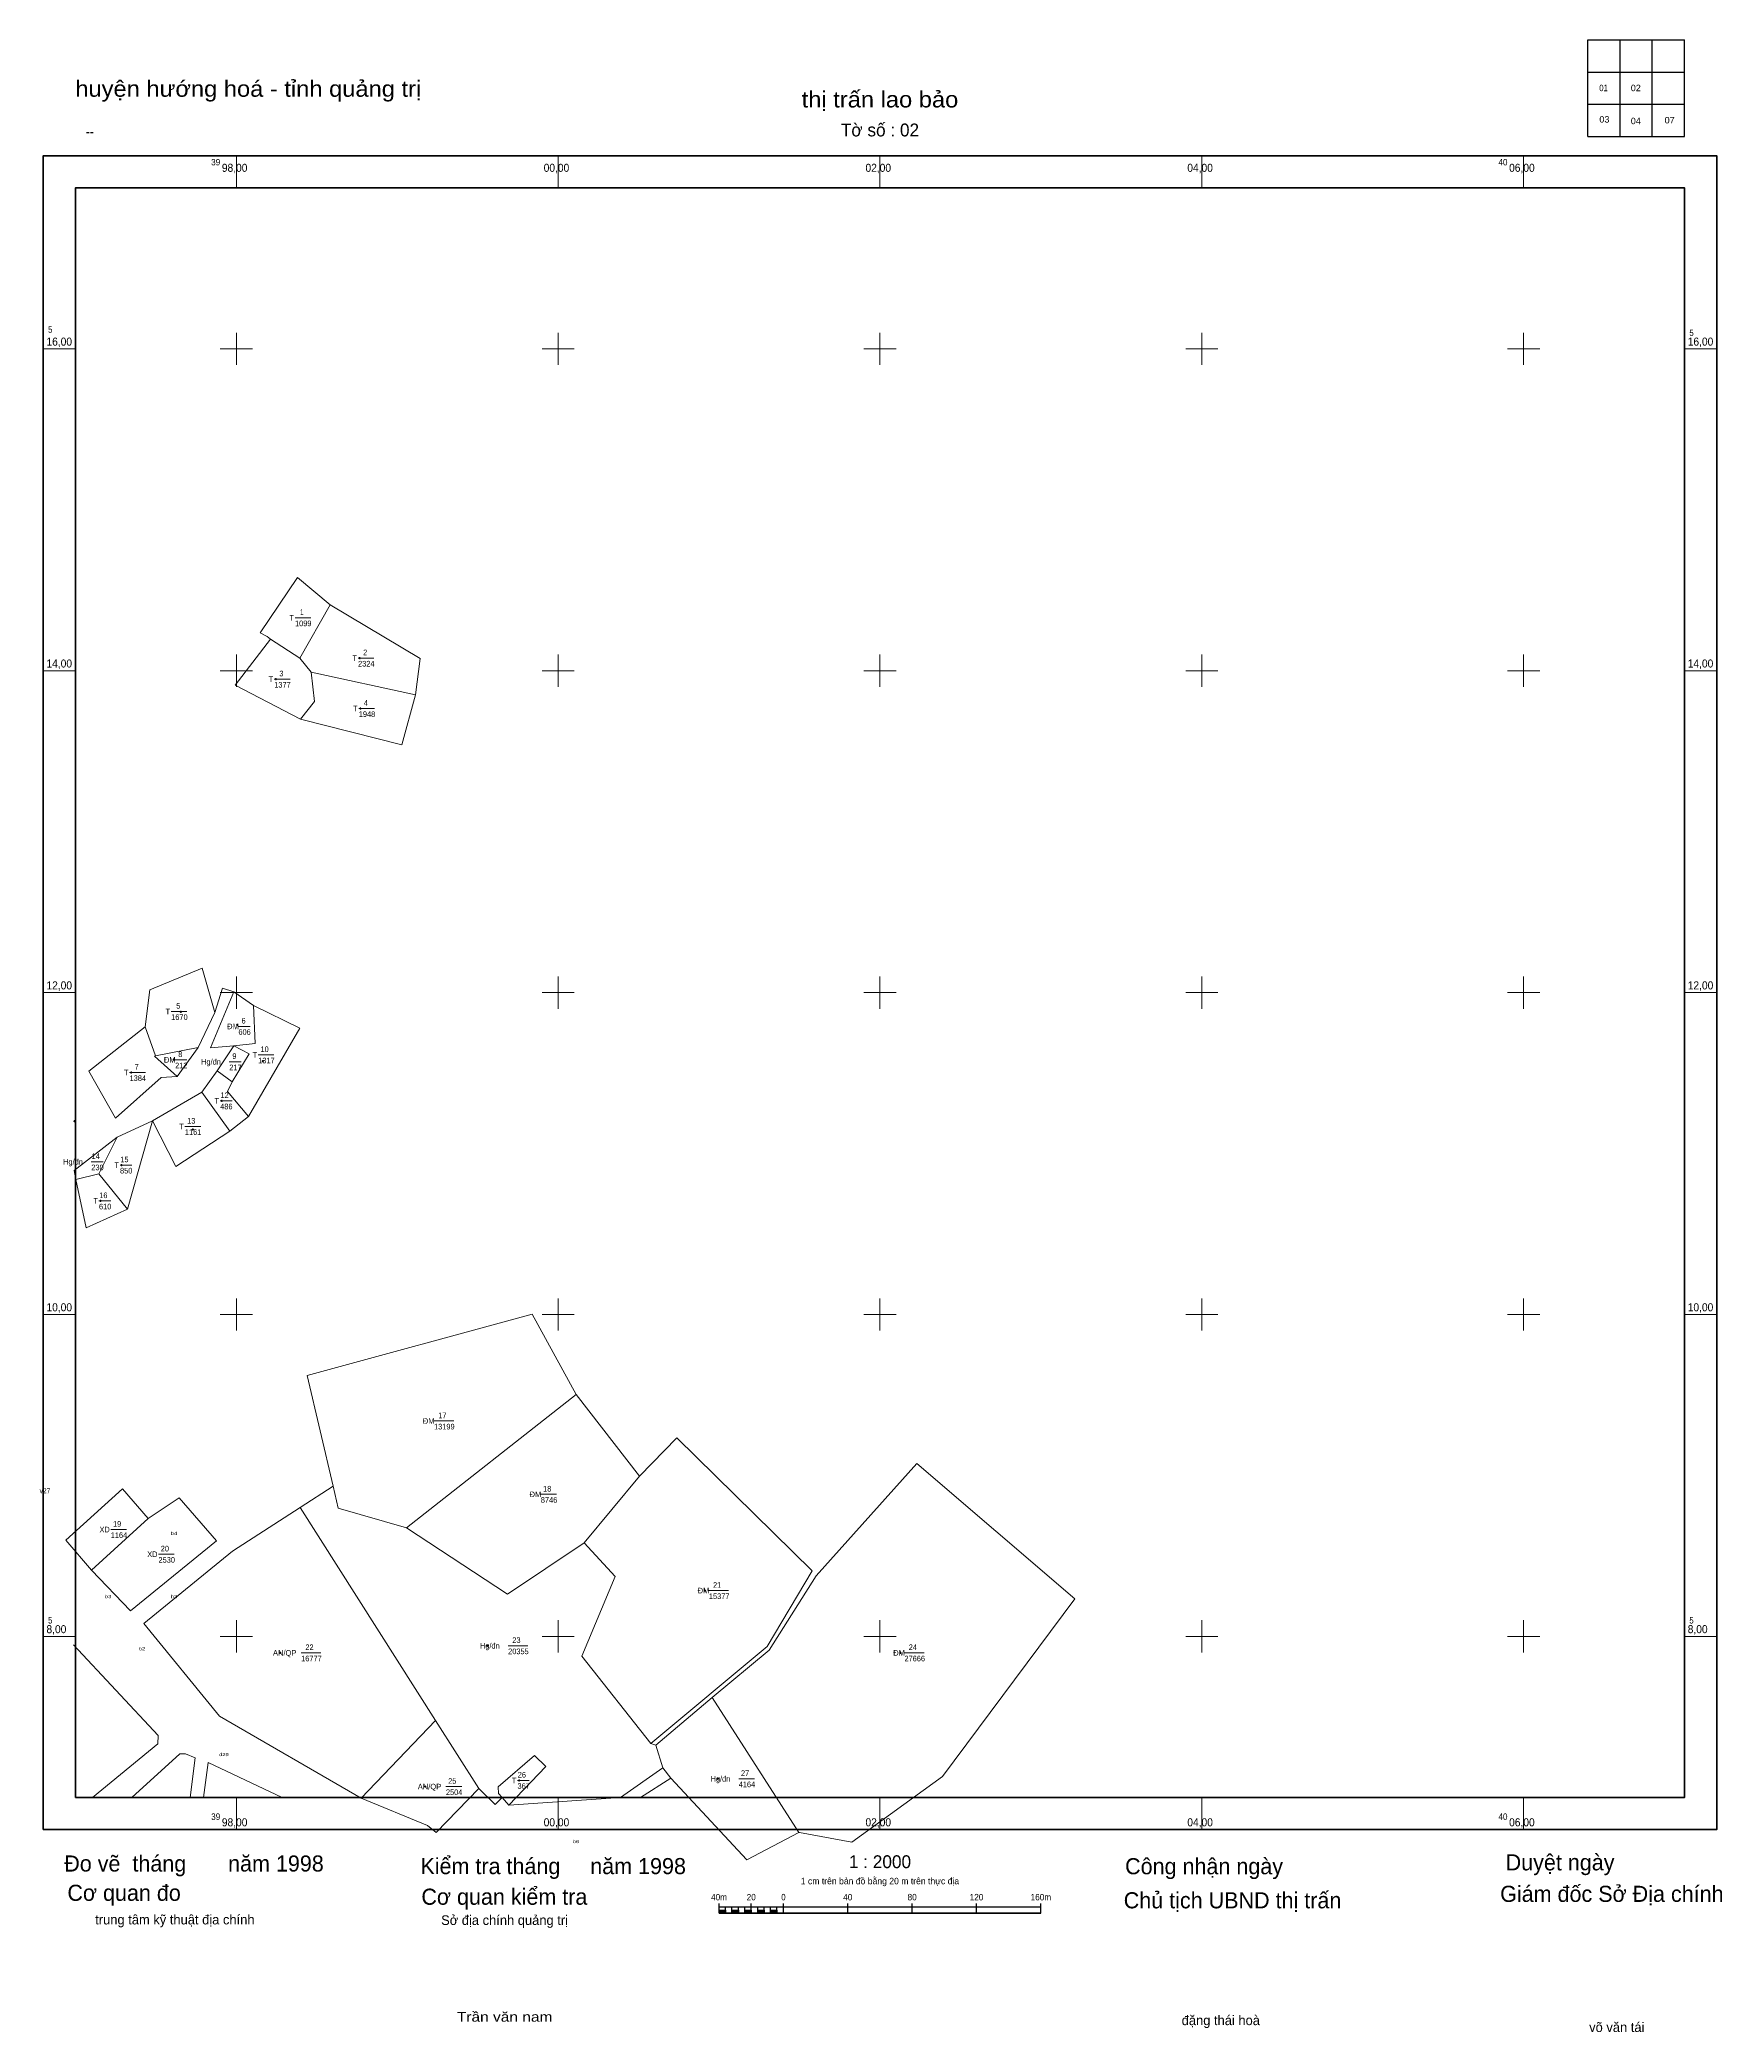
# Model space of a CAD drawing. Header units: metres. Extents: x 399678 to 400723, y 50554 to 51792.
import ezdxf
from ezdxf.enums import TextEntityAlignment as Align

# ---------------------------------------------------------------- set-up
doc = ezdxf.new("R2010")
doc.units = ezdxf.units.M
doc.header["$LTSCALE"] = 1.4
for name, color, linetype, lineweight in [('22', 7, 'Continuous', 13), ('62', 7, 'Continuous', 13), ('63', 7, 'Continuous', 53)]:
    doc.layers.add(name, color=color, linetype=linetype, lineweight=lineweight)

msp = doc.modelspace()

# ---------------------------------------------------------------- hatches: boundary and pattern name
at = {"layer": '22'}
for points in [[(399876.72, 51407.881, 1), (399876.57, 51407.881, 1)], [(399824.659, 51394.776, 1), (399824.509, 51394.776, 1)], [(399877.163, 51376.525, 1), (399877.013, 51376.525, 1)], [(399765.63, 51188, 1), (399765.48, 51188, 1)], [(399800.649, 51179.912, 1), (399800.499, 51179.912, 1)], [(399734.749, 51150.345, 1), (399734.599, 51150.345, 1)], [(399761.32, 51158.514, 1), (399761.17, 51158.514, 1)], [(399816.457, 51157.48, 1), (399816.307, 51157.48, 1)], [(399791.041, 51132.749, 1), (399790.891, 51132.749, 1)], [(399699.514, 51120.125, 1), (399699.364, 51120.125, 1)], [(399772.975, 51115.05, 1), (399772.825, 51115.05, 1)], [(399728.779, 51092.881, 1), (399728.629, 51092.881, 1)], [(399715.715, 51070.575, 1), (399715.565, 51070.575, 1)], [(400091.249, 50828.445, 1), (400091.099, 50828.445, 1)], [(399955.984, 50794.2, 1), (399955.834, 50794.2, 1)], [(399827.352, 50789.775, 1), (399827.202, 50789.775, 1)], [(400212.806, 50789.76, 1), (400212.656, 50789.76, 1)], [(399917.34, 50706.663, 1), (399917.19, 50706.663, 1)], [(399975.81, 50710.555, 1), (399975.66, 50710.555, 1)], [(400099.306, 50711.545, 1), (400099.156, 50711.545, 1)], [(400100, 50628), (400100, 50630), (400104, 50630), (400104, 50628)], [(400108, 50628), (400108, 50630), (400112, 50630), (400112, 50628)], [(400116, 50628), (400116, 50630), (400120, 50630), (400120, 50628)], [(400124, 50628), (400124, 50630), (400128, 50630), (400128, 50628)], [(400132, 50628), (400132, 50630), (400136, 50630), (400136, 50628)]]:
    msp.add_hatch(color=256, dxfattribs=at).paths.add_polyline_path(points)

# ---------------------------------------------------------------- linework, layer by layer
at = {"layer": '22', "lineweight": 25}
for p, q in [((400640, 51792), (400700, 51792)), ((400640, 51732), (400640, 51792)), ((400660, 51732), (400660, 51792)), ((400680, 51732), (400680, 51792)), ((400640, 51772), (400700, 51772)), ((400640, 51752), (400700, 51752)), ((400100, 50628), (400100, 50634)), ((400100, 50632), (400300, 50632)), ((400100, 50628), (400100, 50632)), ((400104, 50628), (400104, 50632)), ((400108, 50628), (400108, 50632)), ((400112, 50628), (400112, 50632)), ((400116, 50628), (400116, 50632)), ((400120, 50628), (400120, 50634)), ((400120, 50628), (400120, 50632)), ((400124, 50628), (400124, 50632)), ((400128, 50628), (400128, 50632)), ((400132, 50628), (400132, 50632)), ((400136, 50628), (400136, 50632)), ((400140, 50628), (400140, 50634)), ((400180, 50628), (400180, 50634)), ((400220, 50628), (400220, 50634)), ((400260, 50628), (400260, 50634)), ((400300, 50628), (400300, 50634))]:
    msp.add_line(p, q, dxfattribs=at)
at = {"layer": '22'}
for p, q in [((399800, 51700), (399800, 51720)), ((400000, 51700), (400000, 51720)), ((400200, 51700), (400200, 51720)), ((400400, 51700), (400400, 51720)), ((400600, 51700), (400600, 51720)), ((399800, 51590), (399800, 51610)), ((400000, 51590), (400000, 51610)), ((400200, 51590), (400200, 51610)), ((400400, 51590), (400400, 51610)), ((400600, 51590), (400600, 51610)), ((399680, 51600), (399700, 51600)), ((399790, 51600), (399810, 51600)), ((399990, 51600), (400010, 51600)), ((400190, 51600), (400210, 51600)), ((400390, 51600), (400410, 51600)), ((400590, 51600), (400610, 51600)), ((400700, 51600), (400720, 51600)), ((399800, 51390), (399800, 51410)), ((400000, 51390), (400000, 51410)), ((400200, 51390), (400200, 51410)), ((400400, 51390), (400400, 51410)), ((400600, 51390), (400600, 51410)), ((399680, 51400), (399700, 51400)), ((399790, 51400), (399810, 51400)), ((399846.41, 51399.07), (399839.4, 51407.83)), ((399846.41, 51399.07), (399911.34, 51385)), ((399876.33, 51407.88), (399876.02, 51407.88)), ((399876.65, 51408.51), (399876.65, 51408.19)), ((399876.65, 51407.57), (399876.65, 51407.26)), ((399877.27, 51407.88), (399876.96, 51407.88)), ((399990, 51400), (400010, 51400)), ((400190, 51400), (400210, 51400)), ((400390, 51400), (400410, 51400)), ((400590, 51400), (400610, 51400)), ((400700, 51400), (400720, 51400)), ((399824.27, 51394.78), (399823.96, 51394.78)), ((399824.58, 51395.4), (399824.58, 51395.09)), ((399824.58, 51394.46), (399824.58, 51394.15)), ((399825.21, 51394.78), (399824.9, 51394.78)), ((399876.78, 51376.52), (399876.46, 51376.52)), ((399877.09, 51377.15), (399877.09, 51376.84)), ((399877.09, 51376.21), (399877.09, 51375.9)), ((399877.71, 51376.52), (399877.4, 51376.52)), ((399680, 51200), (399700, 51200)), ((399790, 51200), (399810, 51200)), ((399798.49, 51200.57), (399810.67, 51191.97)), ((399800, 51190), (399800, 51210)), ((399990, 51200), (400010, 51200)), ((400000, 51190), (400000, 51210)), ((400190, 51200), (400210, 51200)), ((400200, 51190), (400200, 51210)), ((400390, 51200), (400410, 51200)), ((400400, 51190), (400400, 51210)), ((400590, 51200), (400610, 51200)), ((400600, 51190), (400600, 51210)), ((400700, 51200), (400720, 51200)), ((399765.24, 51188), (399764.93, 51188)), ((399765.56, 51188.63), (399765.56, 51188.31)), ((399765.56, 51187.69), (399765.56, 51187.38)), ((399766.18, 51188), (399765.87, 51188)), ((399786.73, 51187.57), (399776.38, 51165.91)), ((399749.75, 51160.74), (399743.38, 51178.71)), ((399800.26, 51179.91), (399799.95, 51179.91)), ((399800.57, 51180.54), (399800.57, 51180.22)), ((399800.57, 51179.6), (399800.57, 51179.29)), ((399801.2, 51179.91), (399800.89, 51179.91)), ((399776.38, 51165.91), (399749.75, 51160.74)), ((399763.31, 51147.83), (399776.38, 51165.91)), ((399788.06, 51151.5), (399798.38, 51166.91)), ((399734.36, 51150.35), (399734.05, 51150.35)), ((399734.67, 51150.97), (399734.67, 51150.66)), ((399734.67, 51150.03), (399734.67, 51149.72)), ((399735.3, 51150.35), (399734.99, 51150.35)), ((399760.93, 51158.51), (399760.62, 51158.51)), ((399761.24, 51159.14), (399761.24, 51158.83)), ((399761.24, 51158.2), (399761.24, 51157.89)), ((399761.87, 51158.51), (399761.56, 51158.51)), ((399816.07, 51157.48), (399815.76, 51157.48)), ((399816.38, 51158.1), (399816.38, 51157.79)), ((399816.38, 51157.17), (399816.38, 51156.85)), ((399817.01, 51157.48), (399816.69, 51157.48)), ((399790.65, 51132.75), (399790.34, 51132.75)), ((399790.97, 51133.37), (399790.97, 51133.06)), ((399790.97, 51132.44), (399790.97, 51132.12)), ((399791.59, 51132.75), (399791.28, 51132.75)), ((399699.13, 51120.12), (399698.81, 51120.12)), ((399699.44, 51120.75), (399699.44, 51120.44)), ((399699.44, 51119.81), (399699.44, 51119.5)), ((399700.06, 51120.12), (399699.75, 51120.12)), ((399747.92, 51120.28), (399732.28, 51065.48)), ((399772.59, 51115.05), (399772.27, 51115.05)), ((399772.9, 51115.68), (399772.9, 51115.36)), ((399772.9, 51114.74), (399772.9, 51114.43)), ((399773.52, 51115.05), (399773.21, 51115.05)), ((399795.96, 51114), (399807.53, 51122.99)), ((399725.85, 51110.11), (399714.57, 51087.36)), ((399728.39, 51092.88), (399728.08, 51092.88)), ((399728.7, 51093.51), (399728.7, 51093.19)), ((399728.7, 51092.57), (399728.7, 51092.26)), ((399729.33, 51092.88), (399729.02, 51092.88)), ((399715.33, 51070.58), (399715.01, 51070.58)), ((399715.64, 51071.2), (399715.64, 51070.89)), ((399715.64, 51070.26), (399715.64, 51069.95)), ((399716.26, 51070.58), (399715.95, 51070.58)), ((399800, 50990), (399800, 51010)), ((400000, 50990), (400000, 51010)), ((400200, 50990), (400200, 51010)), ((400400, 50990), (400400, 51010)), ((400600, 50990), (400600, 51010)), ((399680, 51000), (399700, 51000)), ((399790, 51000), (399810, 51000)), ((399990, 51000), (400010, 51000)), ((400190, 51000), (400210, 51000)), ((400390, 51000), (400410, 51000)), ((400590, 51000), (400610, 51000)), ((400700, 51000), (400720, 51000)), ((399839.72, 50880.11), (399860.13, 50893.29)), ((400050.5, 50899.57), (400016.26, 50858.12)), ((399710.01, 50841.13), (399745.17, 50873.2)), ((399693.98, 50859.86), (399710.01, 50841.13)), ((400090.86, 50828.44), (400090.55, 50828.44)), ((400091.17, 50829.07), (400091.17, 50828.76)), ((400091.17, 50828.13), (400091.17, 50827.82)), ((400091.8, 50828.44), (400091.49, 50828.44)), ((399800, 50790), (399800, 50810)), ((400000, 50790), (400000, 50810)), ((400200, 50790), (400200, 50810)), ((400400, 50790), (400400, 50810)), ((400600, 50790), (400600, 50810)), ((399680, 50800), (399700, 50800)), ((399790, 50800), (399810, 50800)), ((399955.6, 50794.2), (399955.28, 50794.2)), ((399955.91, 50794.83), (399955.91, 50794.51)), ((399955.91, 50793.89), (399955.91, 50793.58)), ((399956.53, 50794.2), (399956.22, 50794.2)), ((399990, 50800), (400010, 50800)), ((400190, 50800), (400210, 50800)), ((400390, 50800), (400410, 50800)), ((400590, 50800), (400610, 50800)), ((400700, 50800), (400720, 50800)), ((399826.96, 50789.78), (399826.65, 50789.78)), ((399827.28, 50790.4), (399827.28, 50790.09)), ((399827.28, 50789.46), (399827.28, 50789.15)), ((399827.9, 50789.78), (399827.59, 50789.78)), ((400212.42, 50789.76), (400212.11, 50789.76)), ((400212.73, 50790.39), (400212.73, 50790.07)), ((400212.73, 50789.45), (400212.73, 50789.14)), ((400213.36, 50789.76), (400213.04, 50789.76)), ((399877.64, 50699.44), (399923.83, 50747.82)), ((400057.65, 50733.53), (400060.62, 50732.38)), ((400038.8, 50700), (400064.98, 50718.43)), ((400064.98, 50718.43), (400069.99, 50711.99)), ((399916.95, 50706.66), (399916.64, 50706.66)), ((399917.26, 50707.29), (399917.26, 50706.98)), ((399917.26, 50706.35), (399917.26, 50706.04)), ((399917.89, 50706.66), (399917.58, 50706.66)), ((399924.28, 50678.17), (399950.72, 50705.52)), ((399975.42, 50710.56), (399975.11, 50710.56)), ((399975.74, 50711.18), (399975.74, 50710.87)), ((399975.74, 50710.24), (399975.74, 50709.93)), ((399976.36, 50710.56), (399976.05, 50710.56)), ((400051.25, 50700), (400069.99, 50711.99)), ((400098.92, 50711.54), (400098.61, 50711.54)), ((400099.23, 50712.17), (400099.23, 50711.86)), ((400099.23, 50711.23), (400099.23, 50710.92)), ((400099.86, 50711.54), (400099.54, 50711.54)), ((399800, 50680), (399800, 50700)), ((399965.12, 50699.89), (399960.87, 50695.47)), ((399965.12, 50699.89), (399969.31, 50695.11)), ((399969.31, 50695.11), (400038.8, 50700)), ((400000, 50680), (400000, 50700)), ((400200, 50680), (400200, 50700)), ((400400, 50680), (400400, 50700)), ((400600, 50680), (400600, 50700))]:
    msp.add_line(p, q, dxfattribs=at)
at = {"layer": '22', "lineweight": 40}
msp.add_line((400100, 50628), (400300, 50628), dxfattribs=at)
at = {"layer": '22', "lineweight": 25}
msp.add_lwpolyline([(400640, 51732), (400700, 51732), (400700, 51792)], dxfattribs=at)
at = {"layer": '22', "lineweight": 35}
msp.add_lwpolyline([(399700, 50700), (399700, 51700), (400700, 51700), (400700, 50700)], close=True, dxfattribs=at)
at = {"layer": '22'}
for points in [[(399821.21, 51419.7), (399819.18, 51421.29), (399814.8, 51423.47), (399838.03, 51458.01), (399858.34, 51440.93)], [(399858.34, 51440.93), (399839.4, 51407.83), (399821.21, 51419.7)], [(399858.34, 51440.93), (399914.3, 51407.62), (399911.34, 51385)], [(399821.21, 51419.7), (399799.35, 51390.96), (399839.91, 51369.85)], [(399839.91, 51369.85), (399848.55, 51380.9), (399846.41, 51399.07)], [(399839.91, 51369.85), (399902.95, 51353.98), (399911.34, 51385)], [(399743.38, 51178.71), (399746.16, 51201.67), (399778.71, 51215.26), (399786.73, 51187.57)], [(399798.38, 51166.91), (399783.97, 51165.61), (399798.49, 51200.57)], [(399786.73, 51187.57), (399791.44, 51202.86), (399798.49, 51200.57)], [(399810.67, 51191.97), (399811.78, 51168.43), (399798.38, 51166.91)], [(399807.53, 51122.99), (399839.47, 51177.94), (399810.67, 51191.97)], [(399724.84, 51121.98), (399708.38, 51151.14), (399743.38, 51178.71)], [(399798.38, 51166.91), (399807.95, 51162.03), (399797.32, 51144.52)], [(399749.75, 51160.74), (399749.12, 51160.62), (399763.31, 51147.83)], [(399778.63, 51138.15), (399788.06, 51151.5), (399797.32, 51144.52)], [(399700.29, 51083.91), (399699.16, 51089.53), (399725.85, 51110.11), (399747.92, 51120.28), (399778.63, 51138.15), (399795.96, 51114)], [(399724.84, 51121.98), (399753.37, 51147.34), (399763.31, 51147.83)], [(399807.53, 51122.99), (399794.51, 51138.67), (399797.32, 51144.52)], [(399795.96, 51114), (399762.4, 51091.95), (399747.92, 51120.28)], [(399860.13, 50893.29), (399843.96, 50962.08), (399983.92, 51000.29), (400011.16, 50950.38)], [(399905.76, 50867.39), (400011.16, 50950.38), (400050.5, 50899.57)], [(400057.65, 50733.53), (400129.92, 50793.76), (400157.91, 50840.79), (400073.81, 50923.36), (400050.5, 50899.57)], [(400095.64, 50762.01), (400131.23, 50791.37), (400160.29, 50837.6), (400222.84, 50907.43), (400321.16, 50823.28), (400238.93, 50712.92)], [(399745.17, 50873.2), (399729.21, 50891.63), (399693.98, 50859.86)], [(399905.76, 50867.39), (399863.35, 50879.59), (399860.13, 50893.29)], [(399710.01, 50841.13), (399734.16, 50815.98), (399787.74, 50859.43), (399764.46, 50886.09), (399745.17, 50873.2)], [(399877.64, 50699.44), (399789.52, 50750.36), (399742.53, 50808.02), (399797.63, 50852.93), (399839.72, 50880.11)], [(399839.72, 50880.11), (399923.83, 50747.82), (399950.72, 50705.52), (399960.87, 50695.47)], [(400016.26, 50858.12), (399968.49, 50826.17), (399905.76, 50867.39)], [(400016.26, 50858.12), (400035.42, 50837.14), (400014.76, 50787.7), (400057.65, 50733.53)], [(399698.73, 50794.71), (399751.5, 50738.39), (399751.17, 50733.32), (399710.58, 50700)], [(400064.98, 50718.43), (400060.62, 50732.38), (400095.64, 50762.01)], [(400150.05, 50678.07), (400149.5, 50678.17), (400095.64, 50762.01)], [(399771.21, 50700), (399774.32, 50724.58), (399768.36, 50726.94), (399764.82, 50726.94), (399735.04, 50700)], [(399828.38, 50700), (399782.39, 50721.75), (399779.56, 50700)], [(399965.12, 50699.89), (399962.84, 50702.48), (399962.67, 50706.43), (399985.32, 50726), (399992.3, 50719.24), (399969.31, 50695.11)], [(400069.99, 50711.99), (400117.23, 50661.08), (400149.5, 50678.17)], [(400238.93, 50712.92), (400182.48, 50672.09), (400150.05, 50678.07)], [(399924.28, 50678.17), (399918.78, 50682.49), (399877.64, 50699.44)]]:
    msp.add_lwpolyline(points, dxfattribs=at)
msp.add_lwpolyline([(399700.29, 51083.91), (399714.57, 51087.36), (399732.28, 51065.48), (399706.69, 51053.79)], close=True, dxfattribs=at)
at = {"layer": '22', "lineweight": 25}
for points in [[(400100, 50628), (400100, 50630), (400104, 50630), (400104, 50628)], [(400108, 50628), (400108, 50630), (400112, 50630), (400112, 50628)], [(400116, 50628), (400116, 50630), (400120, 50630), (400120, 50628)], [(400124, 50628), (400124, 50630), (400128, 50630), (400128, 50628)], [(400132, 50628), (400132, 50630), (400136, 50630), (400136, 50628)]]:
    msp.add_lwpolyline(points, close=True, dxfattribs=at)
at = {"layer": '22'}
for centre, radius in [((399876.645, 51407.881), 0.312), ((399876.645, 51407.881), 0.075), ((399824.584, 51394.776), 0.312), ((399824.584, 51394.776), 0.075), ((399877.088, 51376.525), 0.312), ((399877.088, 51376.525), 0.075), ((399765.555, 51188), 0.312), ((399765.555, 51188), 0.075), ((399800.574, 51179.912), 0.312), ((399800.574, 51179.912), 0.075), ((399734.674, 51150.345), 0.312), ((399734.674, 51150.345), 0.075), ((399761.245, 51158.514), 0.312), ((399761.245, 51158.514), 0.075), ((399816.382, 51157.48), 0.312), ((399816.382, 51157.48), 0.075), ((399790.966, 51132.749), 0.312), ((399790.966, 51132.749), 0.075), ((399699.439, 51120.125), 0.312), ((399699.439, 51120.125), 0.075), ((399772.9, 51115.05), 0.312), ((399772.9, 51115.05), 0.075), ((399728.704, 51092.881), 0.312), ((399728.704, 51092.881), 0.075), ((399715.64, 51070.575), 0.312), ((399715.64, 51070.575), 0.075), ((400091.174, 50828.445), 0.312), ((400091.174, 50828.445), 0.075), ((399955.909, 50794.2), 0.312), ((399955.909, 50794.2), 0.075), ((399827.277, 50789.775), 0.312), ((399827.277, 50789.775), 0.075), ((400212.731, 50789.76), 0.312), ((400212.731, 50789.76), 0.075), ((399917.265, 50706.663), 0.312), ((399917.265, 50706.663), 0.075), ((399975.735, 50710.555), 0.312), ((399975.735, 50710.555), 0.075), ((400099.231, 50711.545), 0.312), ((400099.231, 50711.545), 0.075)]:
    msp.add_circle(centre, radius, dxfattribs=at)
at = {"layer": '62'}
for p, q in [((399836.46, 51432.92), (399846.26, 51432.92)), ((399875.65, 51407.88), (399885.45, 51407.88)), ((399823.58, 51394.78), (399833.38, 51394.78)), ((399876.09, 51376.52), (399885.89, 51376.52)), ((399759.52, 51188.3), (399769.32, 51188.3)), ((399801.29, 51179.02), (399808.64, 51179.02)), ((399733.67, 51150.34), (399743.47, 51150.34)), ((399761.96, 51158.21), (399769.32, 51158.21)), ((399795.63, 51157.04), (399802.98, 51157.04)), ((399813.6, 51161.32), (399823.4, 51161.32)), ((399789.97, 51132.75), (399797.32, 51132.75)), ((399768.05, 51116.83), (399777.85, 51116.83)), ((399709.87, 51094.89), (399717.22, 51094.89)), ((399727.7, 51092.88), (399735.05, 51092.88)), ((399714.64, 51070.58), (399721.99, 51070.58)), ((399922.88, 50933.84), (399935.13, 50933.84)), ((399989.23, 50888.28), (399999.03, 50888.28)), ((399721.95, 50866.38), (399731.75, 50866.38)), ((399751.63, 50851.04), (399761.43, 50851.04)), ((400093.68, 50828.44), (400105.92, 50828.44)), ((399968.91, 50794.2), (399981.16, 50794.2)), ((399840.28, 50789.78), (399852.53, 50789.78)), ((400215.23, 50789.76), (400227.48, 50789.76)), ((399930.26, 50706.66), (399940.06, 50706.66)), ((399974.74, 50710.56), (399982.08, 50710.56)), ((400112.23, 50711.54), (400122.03, 50711.54))]:
    msp.add_line(p, q, dxfattribs=at)
at = {"layer": '63'}
msp.add_lwpolyline([(399680, 50680), (399680, 51720), (400720, 51720), (400720, 50680)], close=True, dxfattribs=at)

# ---------------------------------------------------------------- texts
at = {"layer": '22'}
for s, height, width, p in [('huyện hướng hoá - tỉnh quảng trị', 10, 1.1, (399807.41, 51756.63)), ('thị trấn lao bảo', 10, 1.1, (400200.005, 51750)), ('01', 4, 0.9, (400649.695, 51760.1)), ('02', 4, 1.05, (400669.725, 51760.1)), ('03', 4, 1.05, (400650.205, 51740.61)), ('07', 4, 1.05, (400690.775, 51740.1)), ('04', 4, 1.05, (400669.725, 51739.59)), ('b4  ', 2, 1.35, (399762.265, 50863.04)), ('b4  ', 2, 1.35, (399762.265, 50863.04)), ('b3  ', 2, 1.35, (399721.335, 50823.75)), ('b3  ', 2, 1.35, (399762.265, 50823.75)), ('b2  ', 2, 1.35, (399742.425, 50791.36)), ('b2  ', 2, 1.35, (399742.425, 50791.36)), ('b2  ', 2, 1.35, (399742.425, 50791.36)), ('d29  ', 2, 1.35, (399793.245, 50725.6)), ('d29  ', 2, 1.35, (399793.245, 50725.6)), ('b6  ', 2, 1.35, (400012.135, 50671.54)), ('40m', 4, 0.95, (400100, 50636)), ('20', 4, 0.95, (400120, 50636)), ('0', 4, 0.9, (400140, 50636)), ('40', 4, 0.95, (400180, 50636)), ('80', 4, 0.95, (400220, 50636)), ('120', 4, 0.95, (400259.995, 50636)), ('160m', 4, 0.95, (400300.005, 50636)), ('Trần văn nam', 6, 1.2, (399966.74, 50560.61))]:
    msp.add_text(s, height=height, dxfattribs=dict(at, width=width)).set_placement(p, align=Align.CENTER)
for s, height, width, p in [('   --   ', 6, 0.95, (399700, 51732)), ('98,00', 5, 0.95, (399791, 51710)), ('00,00', 5, 0.95, (399991, 51710)), ('02,00', 5, 0.95, (400191, 51710)), ('04,00', 5, 0.95, (400391, 51710)), ('06,00', 5, 0.95, (400591, 51710)), ('5', 4, 0.9, (399683, 51610)), ('5', 4, 0.9, (400703, 51608)), ('16,00', 5, 0.95, (399682, 51602)), ('16,00', 5, 0.95, (400702, 51602)), ('14,00', 5, 0.95, (399682, 51402)), ('14,00', 5, 0.95, (400702, 51402)), ('12,00', 5, 0.95, (399682, 51202)), ('12,00', 5, 0.95, (400702, 51202)), ('10,00', 5, 0.95, (399682, 51002)), ('10,00', 5, 0.95, (400702, 51002)), ('8,00', 5, 0.95, (399682, 50802)), ('5', 4, 0.9, (399683, 50808)), ('8,00', 5, 0.95, (400702, 50802)), ('5', 4, 0.9, (400703, 50808)), ('98,00', 5, 0.95, (399791, 50682)), ('00,00', 5, 0.95, (399991, 50682)), ('02,00', 5, 0.95, (400191, 50682)), ('04,00', 5, 0.95, (400391, 50682)), ('06,00', 5, 0.95, (400591, 50682))]:
    msp.add_text(s, height=height, dxfattribs=dict(at, width=width)).set_placement(p)
for s, height, p in [('Tờ số : 02', 8, (400200, 51732)), ('v27  ', 3, (399682.215, 50888.99)), ('Đo vẽ  tháng       năm 1998', 10, (399773.7, 50653.9)), ('Kiểm tra tháng     năm 1998 ', 10, (399998.765, 50652.28)), ('1 : 2000', 8, (400200.005, 50656)), ('Công nhận ngày', 10, (400401.41, 50652.2)), ('Duyệt ngày', 10, (400622.66, 50654.62)), ('Cơ quan đo', 10, (399730.24, 50635.69)), ('Cơ quan kiểm tra', 10, (399966.575, 50633.26)), ('1 cm trên bản đồ bằng 20 m trên thực địa', 4, (400199.995, 50646)), ('Giám đốc Sở Địa chính', 10, (400654.85, 50635.05)), ('Chủ tịch UBND thị trấn', 10, (400419.115, 50631.03)), ('trung tâm kỹ thuật địa chính', 6, (399761.8, 50621.05)), ('Sở địa chính quảng trị', 6, (399966.705, 50620.7)), ('đặng thái hoà', 6, (400411.825, 50558.47)), ('võ văn tái', 6, (400657.91, 50554.19))]:
    msp.add_text(s, height=height, dxfattribs=at).set_placement(p, align=Align.CENTER)
at = {"layer": '22', "width": 0.95}
for s, p in [('39', (399790, 51714)), ('40', (400590, 51714)), ('39', (399790, 50686)), ('40', (400590, 50686))]:
    msp.add_text(s, height=4, dxfattribs=at).set_placement(p, align=Align.RIGHT)
at = {"layer": '62'}
for s, width, p in [('T', 0.95, (399832.96, 51431.17)), ('1', 0.65, (399839.61, 51434.67)), ('1099', 0.95, (399836.46, 51427.67)), ('2', 0.85, (399878.8, 51409.63)), ('3', 0.9, (399826.73, 51396.53)), ('T', 0.95, (399872.15, 51406.13)), ('2324', 0.95, (399875.65, 51402.63)), ('T', 0.95, (399820.08, 51393.03)), ('1377', 0.95, (399823.58, 51389.53)), ('T', 0.95, (399872.59, 51374.78)), ('1948', 0.95, (399876.09, 51371.28)), ('4', 0.9, (399879.24, 51378.28)), ('T', 0.95, (399756.02, 51186.55)), ('5', 0.9, (399762.66, 51190.05)), ('1670', 0.95, (399759.52, 51183.05)), ('606', 0.95, (399801.29, 51173.77)), ('6', 0.85, (399803.22, 51180.77)), ('8', 0.9, (399763.89, 51159.96)), ('9', 0.9, (399797.55, 51158.78)), ('T', 0.95, (399810.1, 51159.57)), ('10', 0.95, (399815, 51163.07)), ('T', 0.95, (399730.17, 51148.6)), ('7', 0.9, (399736.82, 51152.1)), ('212', 0.95, (399761.96, 51152.96)), ('Hg/đn', 0.95, (399778.13, 51155.28)), ('217', 0.95, (399795.63, 51151.78)), ('1317', 0.95, (399813.6, 51156.07)), ('1384', 0.95, (399733.67, 51145.1)), ('12', 0.9, (399790.14, 51134.5)), ('T', 0.95, (399786.47, 51131)), ('486', 0.95, (399789.97, 51127.5)), ('T', 0.95, (399764.55, 51115.08)), ('1161', 0.9, (399768.05, 51111.58)), ('13', 0.95, (399769.45, 51118.58)), ('Hg/đn', 0.95, (399692.37, 51093.14)), ('230', 0.95, (399709.87, 51089.64)), ('14', 0.95, (399710.05, 51096.64)), ('T', 0.95, (399724.2, 51091.13)), ('850', 0.95, (399727.7, 51087.63)), ('15', 0.95, (399727.88, 51094.63)), ('16', 0.9, (399714.82, 51072.32)), ('T', 0.95, (399711.14, 51068.82)), ('610', 0.95, (399714.64, 51065.32)), ('13199', 0.95, (399922.88, 50928.59)), ('17', 0.95, (399925.5, 50935.59)), ('18', 0.95, (399990.63, 50890.02)), ('8746', 0.95, (399989.23, 50883.02)), ('XD', 0.95, (399714.95, 50864.63)), ('19', 0.95, (399723.35, 50868.13)), ('1164', 0.95, (399721.95, 50861.13)), ('XD', 0.95, (399744.63, 50849.29)), ('20', 0.95, (399753.03, 50852.79)), ('2530', 0.95, (399751.63, 50845.79)), ('21', 0.8, (400096.3, 50830.2)), ('15377', 0.95, (400093.68, 50823.2)), ('22', 0.9, (399842.9, 50791.52)), ('Hg/đn', 0.95, (399951.41, 50792.45)), ('20355', 0.95, (399968.91, 50788.95)), ('23', 0.95, (399971.53, 50795.95)), ('24', 0.95, (400217.86, 50791.51)), ('16777', 0.95, (399840.28, 50784.52)), ('27666', 0.95, (400215.23, 50784.51)), ('27', 0.95, (400113.63, 50713.3)), ('2504', 0.95, (399930.26, 50701.41)), ('25', 0.95, (399931.66, 50708.41)), ('T', 0.95, (399971.24, 50708.8)), ('367', 0.95, (399974.74, 50705.3)), ('26', 0.9, (399974.91, 50712.3)), ('Hg/đn', 0.95, (400094.73, 50709.8)), ('4164', 0.95, (400112.23, 50706.3))]:
    msp.add_text(s, height=3.5, dxfattribs=dict(at, width=width)).set_placement(p)
for s, p in [('ĐM', (399794.29, 51177.27)), ('ĐM', (399754.96, 51156.46)), ('ĐM', (399915.88, 50932.09)), ('ĐM', (399982.23, 50886.52)), ('ĐM', (400086.68, 50826.7)), ('AN/QP', (399822.78, 50788.02)), ('ĐM', (400208.23, 50788.01)), ('AN/QP', (399912.76, 50704.91))]:
    msp.add_text(s, height=3.5, dxfattribs=at).set_placement(p)

doc.saveas('drawing.dxf')
